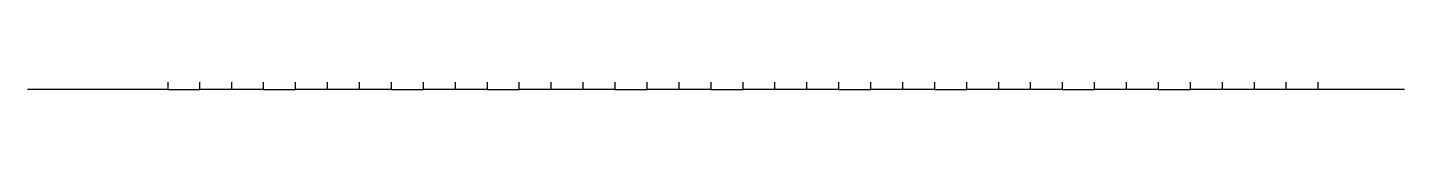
# Model space of a CAD drawing. Header units: inches. Extents: x 3.6 to 72.2, y 4.5 to 33.8.
# Drawn here: x 8.29 to 48.79, y 4.46 to 4.46 of the extents above; entities that cross this region are included whole.
import ezdxf

# ---------------------------------------------------------------- set-up
doc = ezdxf.new("R2010")
doc.units = ezdxf.units.IN
doc.header["$MEASUREMENT"] = 0

msp = doc.modelspace()

# ---------------------------------------------------------------- linework, layer by layer
for p, q in [((12.41, 10.461), (12.41, 4.461)), ((15.23, 4.461), (15.23, 9.461)), ((18.99, 4.461), (18.99, 9.461)), ((21.81, 4.461), (21.81, 9.461)), ((25.57, 4.461), (25.57, 9.461)), ((28.39, 4.461), (28.39, 9.461)), ((32.15, 4.461), (32.15, 9.461)), ((34.97, 4.461), (34.97, 9.461)), ((38.73, 4.461), (38.73, 9.461)), ((41.55, 4.461), (41.55, 9.461)), ((45.31, 4.461), (45.31, 9.461)), ((46.25, 4.461), (46.25, 9.461)), ((13.35, 4.461), (13.35, 6.461)), ((14.29, 4.461), (14.29, 6.461)), ((16.17, 4.461), (16.17, 6.461)), ((17.11, 4.461), (17.11, 6.461)), ((18.05, 4.461), (18.05, 6.461)), ((19.93, 4.461), (19.93, 6.461)), ((20.87, 4.461), (20.87, 6.461)), ((22.75, 4.461), (22.75, 6.461)), ((23.69, 4.461), (23.69, 6.461)), ((24.63, 4.461), (24.63, 6.461)), ((26.51, 4.461), (26.51, 6.461)), ((27.45, 4.461), (27.45, 6.461)), ((29.33, 4.461), (29.33, 6.461)), ((30.27, 4.461), (30.27, 6.461)), ((31.21, 4.461), (31.21, 6.461)), ((33.09, 4.461), (33.09, 6.461)), ((34.03, 4.461), (34.03, 6.461)), ((35.91, 4.461), (35.91, 6.461)), ((36.85, 4.461), (36.85, 6.461)), ((37.79, 4.461), (37.79, 6.461)), ((39.67, 4.461), (39.67, 6.461)), ((40.61, 4.461), (40.61, 6.461)), ((42.49, 4.461), (42.49, 6.461)), ((43.43, 4.461), (43.43, 6.461)), ((44.37, 4.461), (44.37, 6.461)), ((12.41, 4.461), (8.285, 4.461)), ((12.41, 4.461), (13.35, 4.461)), ((14.29, 4.461), (13.35, 4.461)), ((15.23, 4.461), (14.29, 4.461)), ((15.23, 4.461), (16.17, 4.461)), ((17.11, 4.461), (16.17, 4.461)), ((18.05, 4.461), (17.11, 4.461)), ((18.99, 4.461), (18.05, 4.461)), ((18.99, 4.461), (19.93, 4.461)), ((20.87, 4.461), (19.93, 4.461)), ((21.81, 4.461), (20.87, 4.461)), ((21.81, 4.461), (22.75, 4.461)), ((23.69, 4.461), (22.75, 4.461)), ((24.63, 4.461), (23.69, 4.461)), ((25.57, 4.461), (24.63, 4.461)), ((25.57, 4.461), (26.51, 4.461)), ((27.45, 4.461), (26.51, 4.461)), ((28.39, 4.461), (27.45, 4.461)), ((28.39, 4.461), (29.33, 4.461)), ((30.27, 4.461), (29.33, 4.461)), ((31.21, 4.461), (30.27, 4.461)), ((32.15, 4.461), (31.21, 4.461)), ((32.15, 4.461), (33.09, 4.461)), ((34.03, 4.461), (33.09, 4.461)), ((34.97, 4.461), (34.03, 4.461)), ((34.97, 4.461), (35.91, 4.461)), ((36.85, 4.461), (35.91, 4.461)), ((37.79, 4.461), (36.85, 4.461)), ((38.73, 4.461), (37.79, 4.461)), ((38.73, 4.461), (39.67, 4.461)), ((40.61, 4.461), (39.67, 4.461)), ((41.55, 4.461), (40.61, 4.461)), ((41.55, 4.461), (42.49, 4.461)), ((43.43, 4.461), (42.49, 4.461)), ((44.37, 4.461), (43.43, 4.461)), ((45.31, 4.461), (44.37, 4.461)), ((46.25, 4.461), (45.31, 4.461)), ((48.785, 4.461), (46.25, 4.461))]:
    msp.add_line(p, q)

doc.saveas('drawing.dxf')
